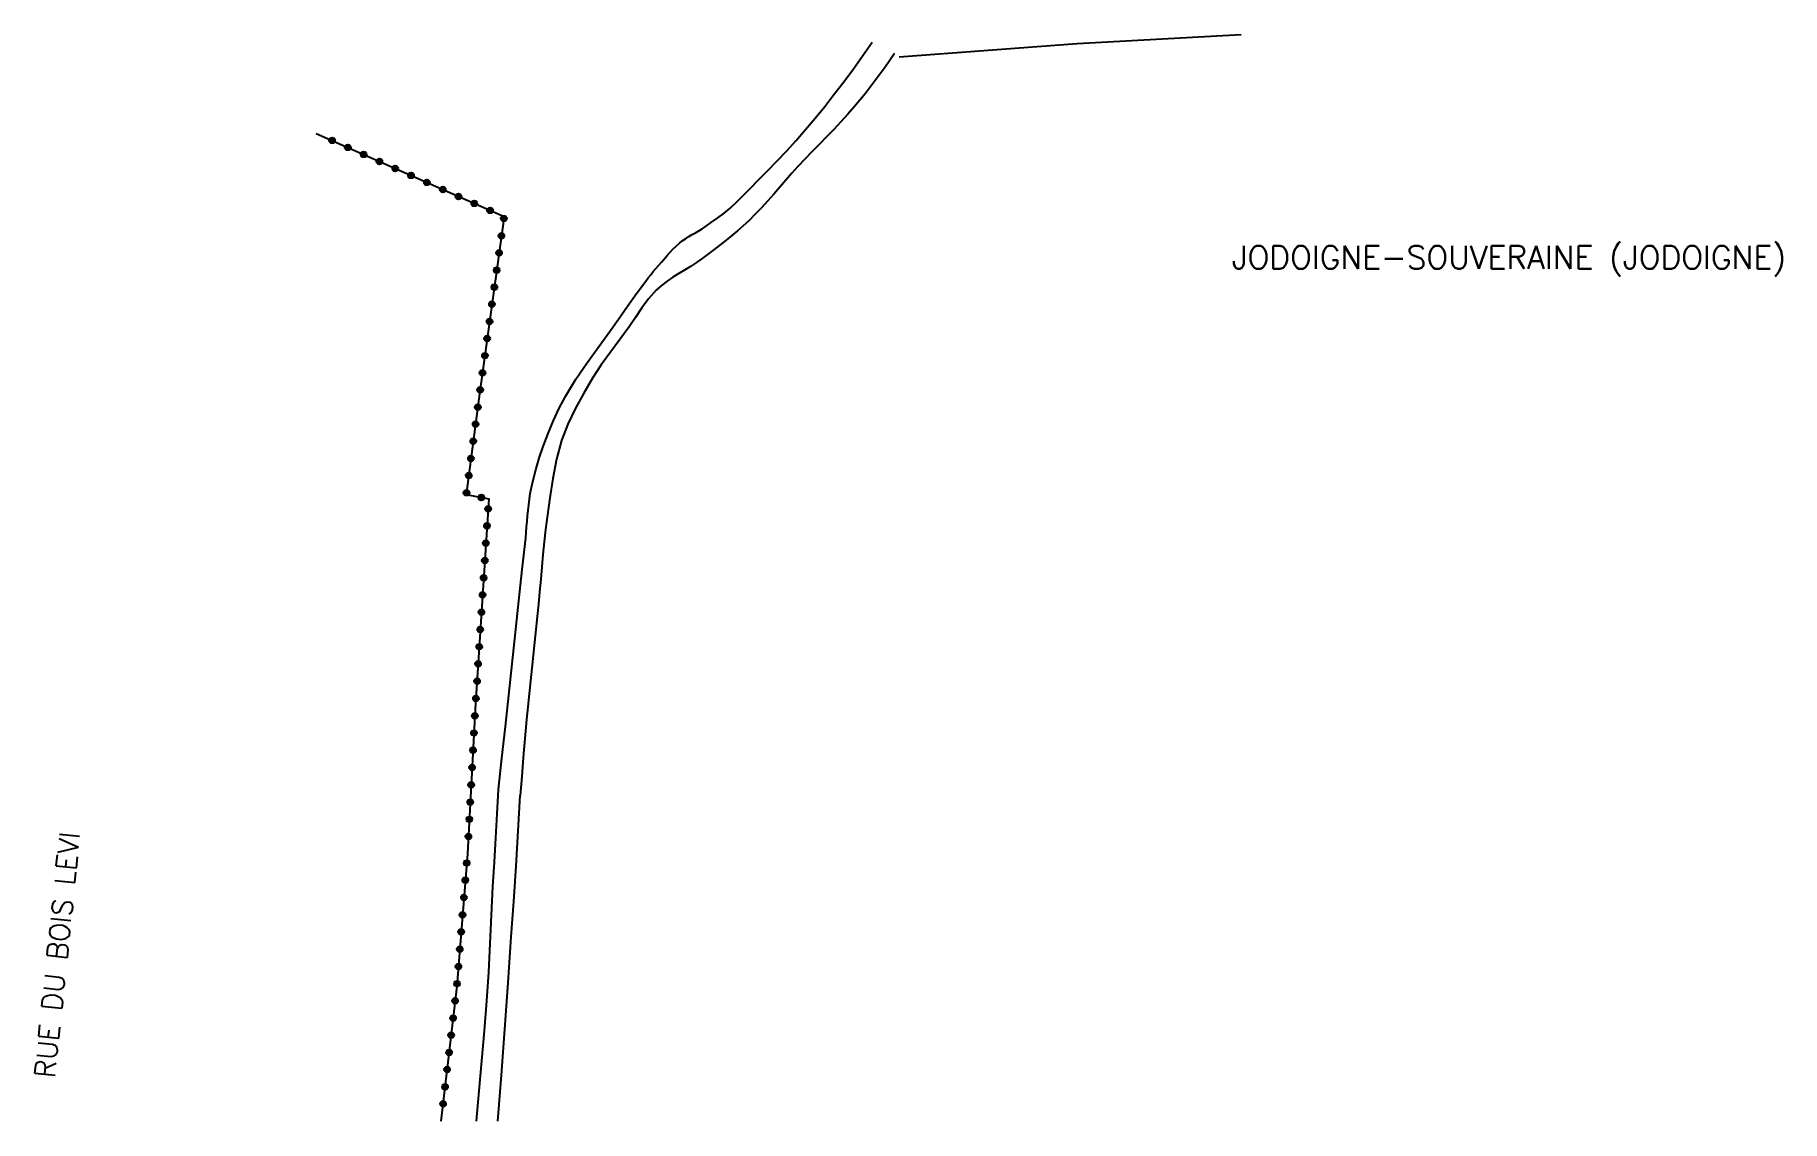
# Model space of a CAD drawing. Header units: millimetres. Extents: x 183999 to 184962, y 153000 to 154000.
# Drawn here: x 184403.9 to 184555.5, y 153671 to 153765.2 of the extents above; entities that cross this region are included whole.
import ezdxf
from ezdxf.enums import TextEntityAlignment as Align

# ---------------------------------------------------------------- set-up
doc = ezdxf.new("R2010")
doc.units = ezdxf.units.MM
doc.layers.get('0').update_dxf_attribs({"linetype": 'CONTINUOUS'})
for name, color, linetype in [('W0071', 7, 'CONTINUOUS'), ('W0323', 7, 'CONTINUOUS'), ('W0330', 7, 'CONTINUOUS'), ('W0980', 7, 'CONTINUOUS'), ('W0989', 7, 'CONTINUOUS')]:
    doc.layers.add(name, color=color, linetype=linetype)
doc.styles.get("Standard").update_dxf_attribs({"font": 'romans.shx', "width": 0.85})

msp = doc.modelspace()

# ---------------------------------------------------------------- texts
at = {"layer": 'W0980'}
msp.add_text('JODOIGNE-SOUVERAINE (JODOIGNE)', height=2, dxfattribs=at).set_placement((184531.84, 153745.8), align=Align.MIDDLE)
at = {"layer": 'W0989'}
msp.add_text('RUE DU BOIS LEVI', height=1.75, rotation=84.1162, dxfattribs=at).set_placement((184405.89, 153685.44), align=Align.MIDDLE_CENTER)

# ---------------------------------------------------------------- blocks, each defined once
blk = doc.blocks.new('t323o')
at = {"color": 0, "linetype": 'Continuous'}
for radius in [0.25, 0.15]:
    blk.add_circle((0, 0), radius, dxfattribs=at)

# ---------------------------------------------------------------- linework, layer by layer
at = {"layer": 'W0071'}
for points in [[(184444.18, 153699.78), (184444.47, 153702.5), (184444.77, 153705.22), (184445.06, 153707.95), (184445.36, 153710.67), (184445.65, 153713.4), (184445.94, 153716.13), (184446.23, 153718.86), (184446.53, 153721.59), (184446.57, 153722.07), (184446.61, 153722.55), (184446.65, 153723.03), (184446.69, 153723.52), (184446.73, 153724), (184446.79, 153724.48), (184446.85, 153724.96), (184446.93, 153725.44), (184447.15, 153726.48), (184447.41, 153727.51), (184447.71, 153728.53), (184448.05, 153729.54), (184448.47, 153730.66), (184448.93, 153731.77), (184449.44, 153732.85), (184450, 153733.91), (184450.88, 153735.36), (184451.83, 153736.75), (184452.82, 153738.11), (184453.8, 153739.48), (184454.58, 153740.59), (184455.36, 153741.69), (184456.15, 153742.79), (184456.95, 153743.88), (184457.16, 153744.15), (184457.38, 153744.43), (184457.6, 153744.7), (184457.82, 153744.96), (184458.31, 153745.53), (184458.79, 153746.1), (184459.3, 153746.66), (184459.86, 153747.16), (184460.12, 153747.37), (184460.4, 153747.56), (184460.68, 153747.74), (184460.97, 153747.91), (184461.26, 153748.08), (184461.55, 153748.25), (184461.83, 153748.42), (184462.11, 153748.6), (184462.66, 153748.99), (184463.2, 153749.38), (184463.74, 153749.78), (184464.26, 153750.21), (184464.89, 153750.78), (184465.49, 153751.38), (184466.08, 153751.99), (184466.67, 153752.6), (184467.51, 153753.45), (184468.34, 153754.3), (184469.16, 153755.16), (184469.96, 153756.04), (184470.81, 153757.03), (184471.65, 153758.03), (184472.47, 153759.04), (184473.27, 153760.06), (184474.12, 153761.18), (184474.96, 153762.31), (184475.78, 153763.45), (184476.58, 153764.6)], [(184478.54, 153763.62), (184477.72, 153762.44), (184476.86, 153761.28), (184475.98, 153760.14), (184475.06, 153759.03), (184474.48, 153758.35), (184473.87, 153757.69), (184473.26, 153757.04), (184472.63, 153756.4), (184472.01, 153755.76), (184471.38, 153755.12), (184470.76, 153754.47), (184470.15, 153753.82), (184469.62, 153753.23), (184469.09, 153752.63), (184468.58, 153752.03), (184468.06, 153751.43), (184467.53, 153750.84), (184467, 153750.25), (184466.45, 153749.68), (184465.89, 153749.12), (184464.92, 153748.25), (184463.91, 153747.42), (184462.88, 153746.62), (184461.84, 153745.83), (184461.35, 153745.48), (184460.84, 153745.16), (184460.32, 153744.84), (184459.81, 153744.53), (184459.29, 153744.21), (184458.79, 153743.87), (184458.3, 153743.5), (184457.85, 153743.09), (184457.19, 153742.35), (184456.61, 153741.55), (184456.07, 153740.72), (184455.51, 153739.91), (184454.7, 153738.82), (184453.88, 153737.72), (184453.08, 153736.61), (184452.34, 153735.46), (184451.57, 153734.16), (184450.85, 153732.84), (184450.19, 153731.47), (184449.65, 153730.06), (184449.19, 153728.42), (184448.87, 153726.75), (184448.63, 153725.08), (184448.4, 153723.4), (184448.25, 153722.33), (184448.13, 153721.25), (184448.02, 153720.17), (184447.92, 153719.09), (184447.83, 153718.01), (184447.73, 153716.93), (184447.64, 153715.85), (184447.53, 153714.77), (184447.41, 153713.65), (184447.3, 153712.54), (184447.18, 153711.42), (184447.06, 153710.3), (184446.94, 153709.19), (184446.83, 153708.07), (184446.71, 153706.95), (184446.61, 153705.84), (184446.46, 153704.19), (184446.32, 153702.54), (184446.18, 153700.89), (184446.06, 153699.24)], [(184442.25, 153671), (184442.49, 153673.61), (184442.73, 153676.22), (184442.96, 153678.83), (184443.16, 153681.44), (184443.24, 153682.68), (184443.32, 153683.92), (184443.38, 153685.16), (184443.45, 153686.4), (184443.51, 153687.63), (184443.57, 153688.87), (184443.63, 153690.11), (184443.69, 153691.35), (184443.81, 153693.46), (184443.93, 153695.56), (184444.05, 153697.67), (184444.18, 153699.78)], [(184444.11, 153671), (184444.44, 153674.99), (184444.73, 153678.98), (184445, 153682.98), (184445.28, 153686.97), (184445.49, 153690.04), (184445.69, 153693.11), (184445.88, 153696.17), (184446.06, 153699.24)]]:
    msp.add_lwpolyline(points, dxfattribs=at)
at = {"layer": 'W0323'}
for points in [[(184428.36, 153756.69), (184444.65, 153749.47), (184442.53, 153734.1), (184441.37, 153725.36), (184443.32, 153724.98), (184442.18, 153707.22), (184441.47, 153694.19)], [(184441.47, 153694.19), (184440.55, 153682.7), (184439.18, 153671)]]:
    msp.add_lwpolyline(points, dxfattribs=at)
at = {"layer": 'W0330'}
msp.add_lwpolyline([(184508.61, 153765.24), (184494.37, 153764.46), (184478.92, 153763.32)], dxfattribs=at)

# ---------------------------------------------------------------- block references
at = {"layer": 'W0323'}
for p, rotation in [((184429.73, 153756.09), 336.1006318662934), ((184431.1, 153755.48), 336.1006318662934), ((184432.47, 153754.87), 336.1006318662934), ((184433.84, 153754.26), 336.1006318662934), ((184435.21, 153753.65), 336.1006318662934), ((184436.58, 153753.05), 336.1006318662934), ((184437.96, 153752.44), 336.1006318662934), ((184439.33, 153751.83), 336.1006318662934), ((184440.7, 153751.22), 336.1006318662934), ((184442.07, 153750.62), 336.1006318662934), ((184443.44, 153750.01), 336.1006318662934), ((184444.63, 153749.3), 262.1540891026617), ((184444.42, 153747.81), 262.1540891026617), ((184444.22, 153746.33), 262.1540891026617), ((184444.01, 153744.84), 262.1540891026617), ((184443.81, 153743.35), 262.1540891026617), ((184443.6, 153741.87), 262.1540891026617), ((184443.4, 153740.38), 262.1540891026617), ((184443.19, 153738.9), 262.1540891026617), ((184442.99, 153737.41), 262.1540891026617), ((184442.78, 153735.92), 262.1540891026617), ((184442.58, 153734.44), 262.1540891026617), ((184442.38, 153732.95), 262.394247835821), ((184442.18, 153731.47), 262.394247835821), ((184441.98, 153729.98), 262.394247835821), ((184441.78, 153728.49), 262.394247835821), ((184441.59, 153727), 262.394247835821), ((184441.39, 153725.52), 262.394247835821), ((184442.68, 153725.1), 348.9970072849913), ((184443.27, 153724.13), 266.3260494603901), ((184443.17, 153722.64), 266.3260494603901), ((184443.07, 153721.14), 266.3260494603901), ((184442.98, 153719.64), 266.3260494603901), ((184442.88, 153718.14), 266.3260494603901), ((184442.79, 153716.65), 266.3260494603901), ((184442.69, 153715.15), 266.3260494603901), ((184442.59, 153713.65), 266.3260494603901), ((184442.5, 153712.16), 266.3260494603901), ((184442.4, 153710.66), 266.3260494603901), ((184442.31, 153709.16), 266.3260494603901), ((184442.21, 153707.67), 266.3260494603901), ((184442.12, 153706.17), 266.9000613988097), ((184441.96, 153703.17), 266.9000613988097), ((184442.04, 153704.67), 266.9000613988097), ((184441.88, 153701.68), 266.9000613988097), ((184441.8, 153700.18), 266.9000613988097), ((184441.72, 153698.68), 266.9000613988097), ((184441.64, 153697.18), 266.9000613988097), ((184441.56, 153695.68), 266.9000613988097), ((184441.41, 153693.39), 265.4050912494804), ((184441.29, 153691.89), 265.4050912494804), ((184441.17, 153690.4), 265.4050912494804), ((184441.05, 153688.9), 265.4050912494804), ((184440.93, 153687.41), 265.4050912494804), ((184440.81, 153685.91), 265.4050912494804), ((184440.69, 153684.41), 265.4050912494804), ((184440.57, 153682.92), 265.4050912494804), ((184440.4, 153681.43), 263.3355371453807), ((184440.23, 153679.94), 263.3355371453807), ((184440.06, 153678.45), 263.3355371453807), ((184439.88, 153676.96), 263.3355371453807), ((184439.71, 153675.47), 263.3355371453807), ((184439.53, 153673.98), 263.3355371453807), ((184439.36, 153672.49), 263.3355371453807)]:
    msp.add_blockref('t323o', p, dxfattribs=dict(at, rotation=rotation))

msp.set_redraw_order([(e.dxf.handle, doc.entitydb.next_handle()) for e in msp.query("TEXT MTEXT ATTDEF DIMENSION ARC_DIMENSION")])  # texts and dimensions are drawn at this point

doc.saveas('drawing.dxf')
